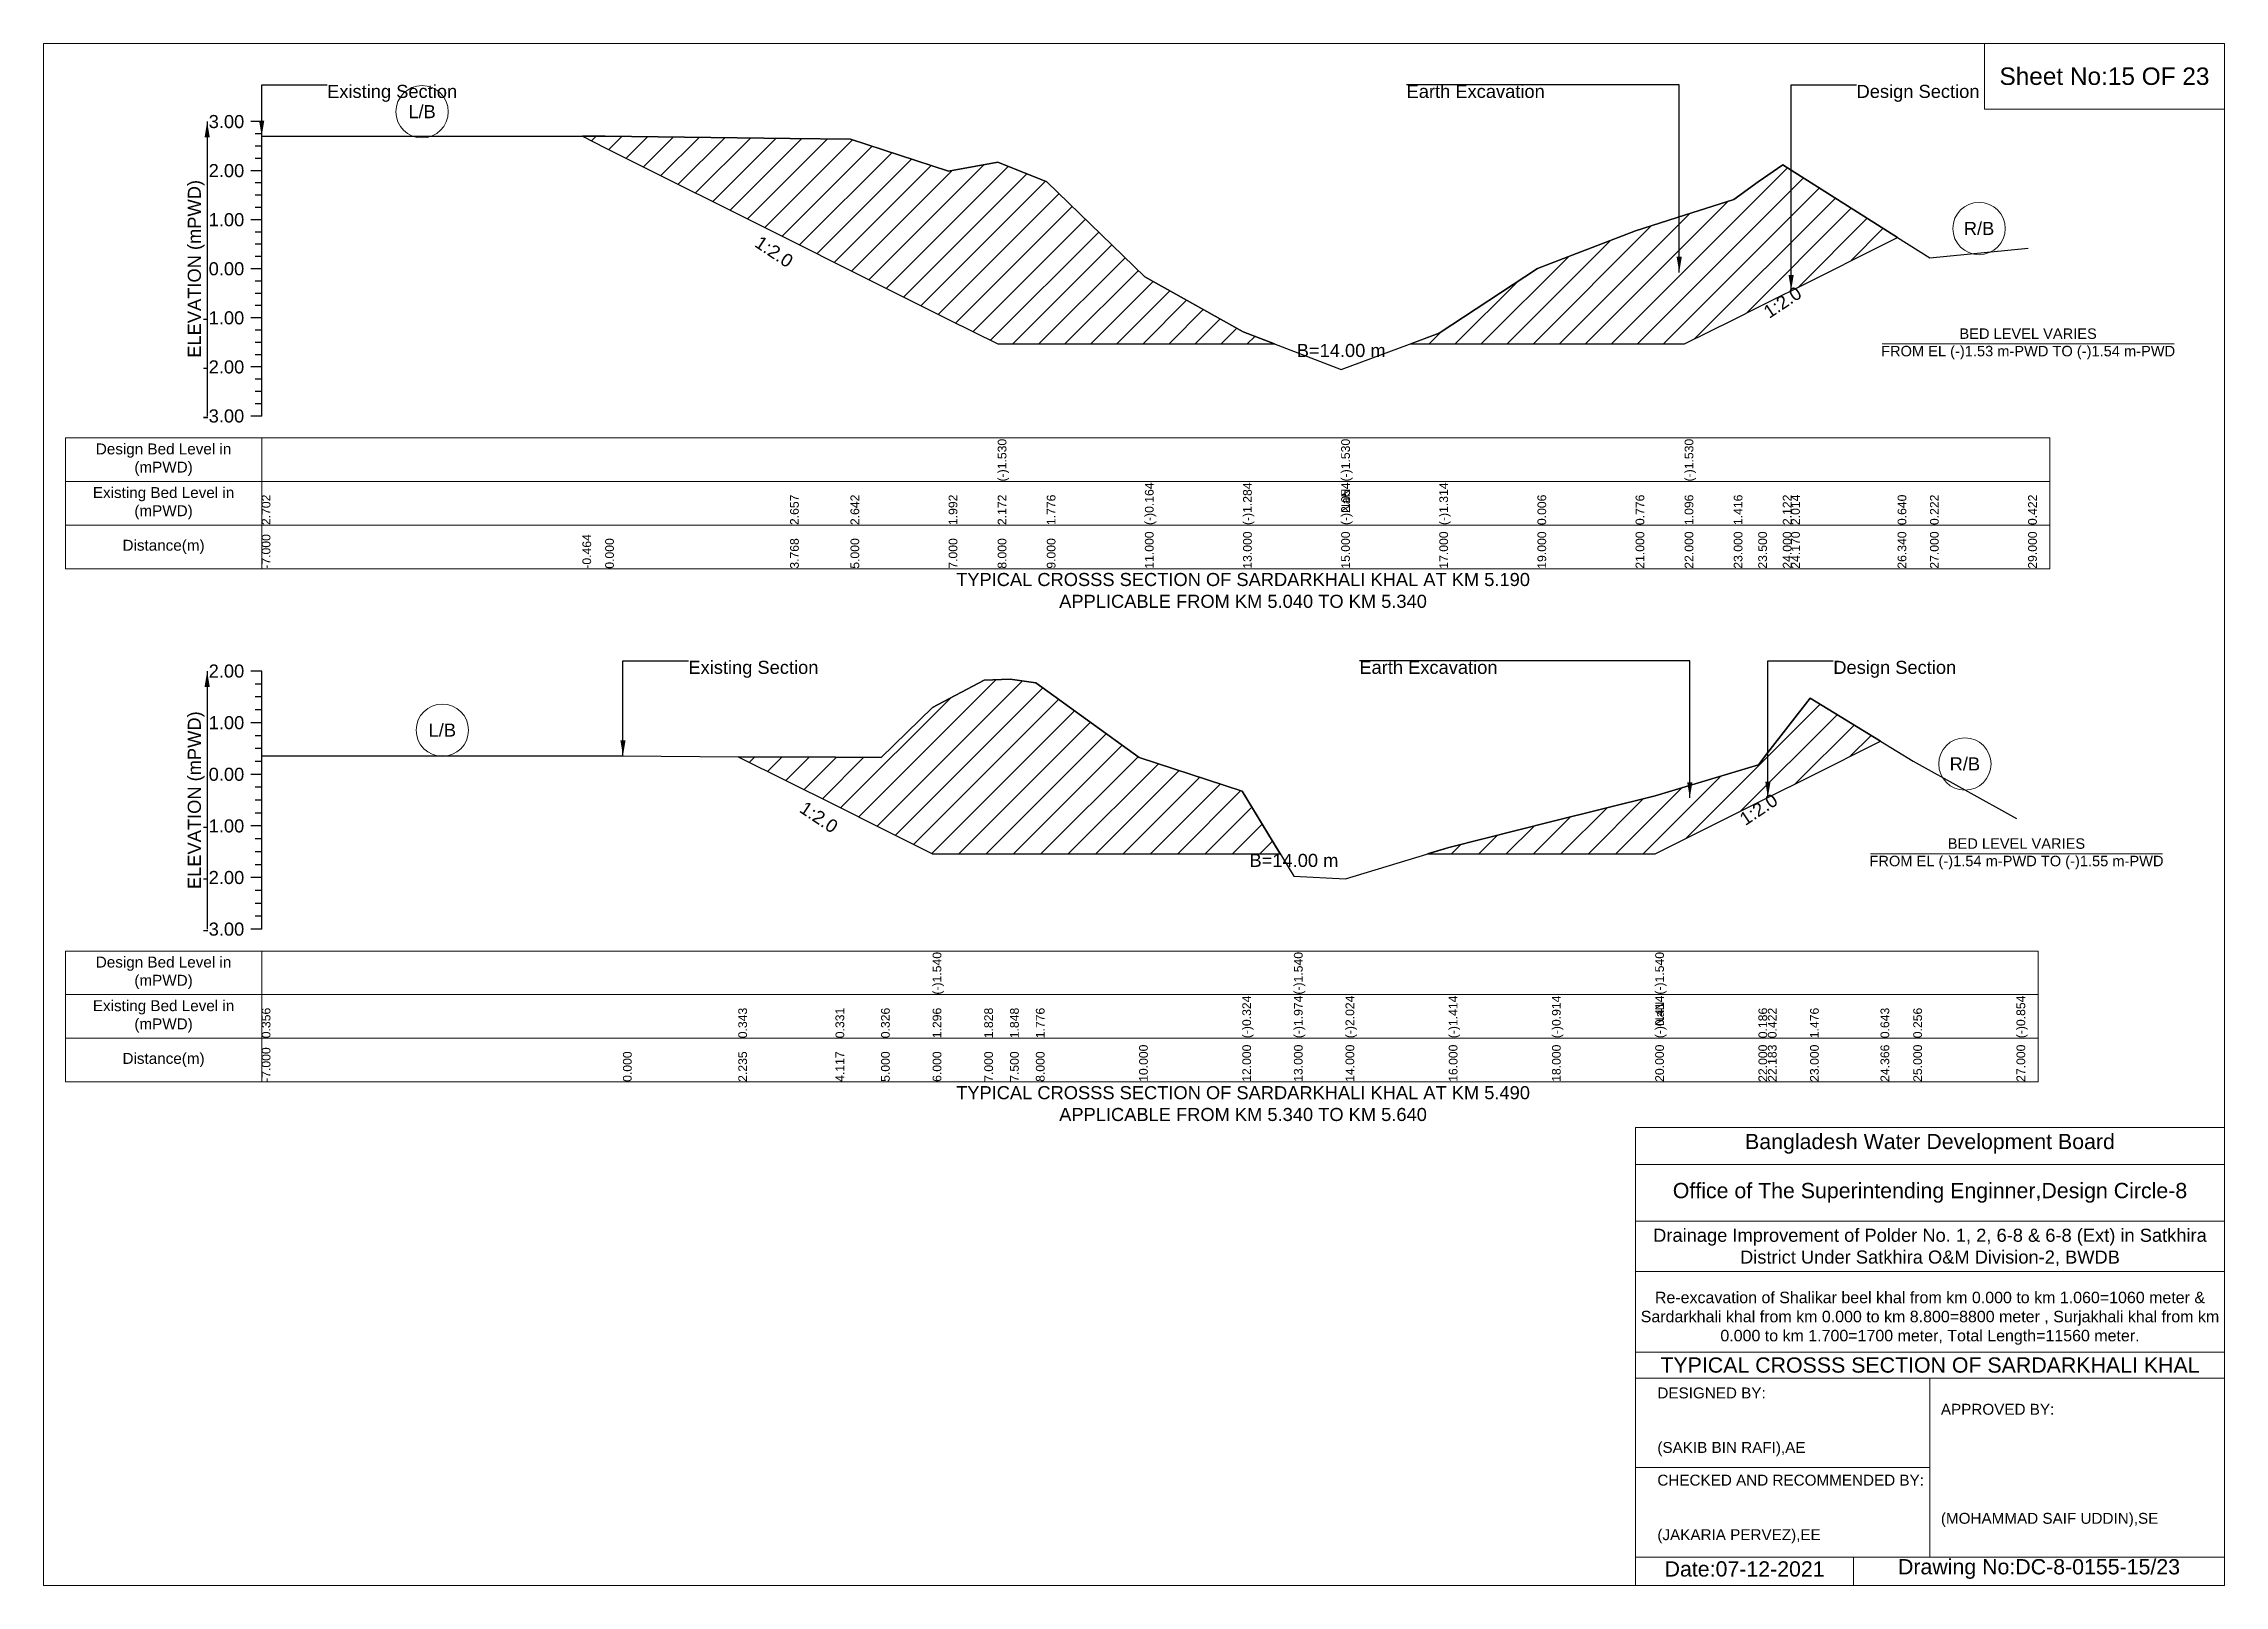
# Model space of a CAD drawing. Header units: inches. Extents: x 93000 to 506000, y -4242 to 0.
# Drawn here: x 240000 to 246000, y -4242 to 0 of the extents above; entities that cross this region are included whole.
import ezdxf

# ---------------------------------------------------------------- set-up
doc = ezdxf.new("R2010")
doc.units = ezdxf.units.IN
doc.header["$LTSCALE"] = 7
doc.header["$MEASUREMENT"] = 0
for name, color, linetype, lineweight in [('Cross section Data Border', 7, 'Continuous', 9), ('Cross Section Labels', 7, 'Continuous', 9), ('Existing_Bed_Level for Xsection', 7, 'Continuous', 25)]:
    doc.layers.add(name, color=color, linetype=linetype, lineweight=lineweight)
doc.styles.get("Standard").update_dxf_attribs({"font": 'arial.ttf'})
doc.dimstyles.get("Standard").update_dxf_attribs({"dimtxt": 0.18, "dimasz": 0.18, "dimexe": 0.18, "dimexo": 0.0625, "dimgap": 0.09, "dimtad": 0, "dimtih": 1, "dimtoh": 1, "dimdec": 4, "dimzin": 0, "dimdsep": 46, "dimtxsty": 'Standard', "dimcen": 0.09, "dimadec": 0, "dimazin": 0, "dimtfac": 1, "dimtdec": 4, "dimtofl": 0, "dimtmove": 0, "dimatfit": 3, "dimfxl": 1, "dimtolj": 1, "dimtzin": 0, "dimarcsym": 0})

msp = doc.modelspace()

# ---------------------------------------------------------------- texts
at = {"layer": 'Cross section Data Border', "char_height": 30, "width": 480, "attachment_point": 5}
for s, insert in [('Design Bed Level in (mPWD)', (240330, -1144.7)), ('Existing Bed Level in (mPWD)', (240330, -1264.7)), ('Distance(m)', (240330, -1384.7)), ('Design Bed Level in (mPWD)', (240330, -2556.6)), ('Existing Bed Level in (mPWD)', (240330, -2676.6)), ('Distance(m)', (240330, -2796.6))]:
    msp.add_mtext(s, dxfattribs=dict(at, insert=insert))
at = {"layer": 'Cross Section Labels'}
for s, insert, char_height, attachment_point in [('Existing Section', (240780, -113.5), 36, 1), ('Earth Excavation', (243750, -113.5), 36, 1), ('Design Section', (244988, -113.5), 36, 1), ('Sheet No:15 OF 23', (245670, -90), 48, 5), ('L/B', (241041.2, -187.4), 36, 5), ('R/B', (245325, -508.7), 36, 5), ('B=14.00 m', (243570, -826.3), 36, 2), ('BED LEVEL VARIES ^JFROM EL (-)1.53 m-PWD TO (-)1.54 m-PWD', (245460, -826.3), 28.8, 5), ('TYPICAL CROSSS SECTION OF SARDARKHALI KHAL AT KM 5.190^JAPPLICABLE FROM KM 5.040 TO KM 5.340', (243300, -1504.7), 36, 5), ('Existing Section', (241774, -1698.2), 36, 1), ('Earth Excavation', (243620, -1698.2), 36, 1), ('Design Section', (244924, -1698.2), 36, 1), ('L/B', (241097, -1889), 36, 5), ('R/B', (245286, -1982), 36, 5), ('BED LEVEL VARIES ^JFROM EL (-)1.54 m-PWD TO (-)1.55 m-PWD', (245428, -2229.3), 28.8, 5), ('B=14.00 m', (243440, -2229.3), 36, 2), ('TYPICAL CROSSS SECTION OF SARDARKHALI KHAL AT KM 5.490^JAPPLICABLE FROM KM 5.340 TO KM 5.640', (243300, -2916.6), 36, 5), ('Bangladesh Water Development Board', (245190, -3027), 42, 5), ('Office of The Superintending Enginner,Design Circle-8', (245190, -3162), 42, 5)]:
    msp.add_mtext(s, dxfattribs=dict(at, insert=insert, char_height=char_height, attachment_point=attachment_point))
at = {"layer": 'Cross Section Labels', "char_height": 36, "attachment_point": 2}
for insert, rotation in [((242019.9, -557.5), 326.30993), ((244774.2, -696.7), 33.69007), ((242143.2, -2113.4), 326.30993), ((244708.5, -2092), 33.69007)]:
    msp.add_mtext('1:2.0', dxfattribs=dict(at, insert=insert, rotation=rotation))
at = {"layer": 'Cross Section Labels'}
for s, insert, char_height, width, attachment_point in [('Drainage Improvement of Polder No. 1, 2, 6-8 & 6-8 (Ext) in Satkhira District Under Satkhira O&M Division-2, BWDB', (245190, -3312), 36, 1680, 5), ('Re-excavation of Shalikar beel khal from km 0.000 to km 1.060=1060 meter & Sardarkhali khal from km 0.000 to km 8.800=8800 meter , Surjakhali khal from km 0.000 to km 1.700=1700 meter, Total Length=11560 meter.', (245190, -3507), 31.4683, 1620, 5), ('TYPICAL CROSSS SECTION OF SARDARKHALI KHAL', (245190, -3636), 42, 1680, 5), ('DESIGNED BY:^J^J^J(SAKIB BIN RAFI),AE', (244440, -3792), 30, 840, 4), ('APPROVED BY:^J^J^J^J^J^J(MOHAMMAD SAIF UDDIN),SE', (245220, -3912), 30, 840, 4), ('CHECKED AND RECOMMENDED BY:^J^J^J(JAKARIA PERVEZ),EE', (244440, -4032), 30, 840, 4), ('Date:07-12-2021', (244680, -4197), 42, 840, 5), ('Drawing No:DC-8-0155-15/23', (245490, -4197), 42, 1320, 5)]:
    msp.add_mtext(s, dxfattribs=dict(at, insert=insert, char_height=char_height, width=width, attachment_point=attachment_point))
at = {"layer": 'Existing_Bed_Level for Xsection', "char_height": 36, "attachment_point": 6}
for s, insert in [('3.00', (240552, -214.7)), ('2.00', (240552, -349.7)), ('1.00', (240552, -484.7)), ('0.00', (240552, -619.7)), ('-1.00', (240552, -754.7)), ('-2.00', (240552, -889.7)), ('-3.00', (240552, -1024.7)), ('2.00', (240552, -1726.6)), ('1.00', (240552, -1868.6)), ('0.00', (240552, -2010.6)), ('-1.00', (240552, -2152.6)), ('-2.00', (240552, -2294.6)), ('-3.00', (240552, -2436.6))]:
    msp.add_mtext(s, dxfattribs=dict(at, insert=insert))
at = {"layer": 'Existing_Bed_Level for Xsection', "rotation": 90}
for s, insert, char_height, attachment_point in [('ELEVATION (mPWD)', (240420, -619.7), 36, 5), ('(-)1.530', (242625, -1204.7), 24, 1), ('(-)1.530', (243570, -1204.7), 24, 1), ('(-)1.530', (244515, -1204.7), 24, 1), ('2.702', (240600, -1324.7), 24, 1), ('2.702', (240600, -1324.7), 24, 1), ('2.702', (240600, -1324.7), 24, 1), ('2.657', (242053.7, -1324.7), 24, 1), ('2.642', (242220, -1324.7), 24, 1), ('1.992', (242490, -1324.7), 24, 1), ('2.172', (242625, -1324.7), 24, 1), ('2.172', (242625, -1324.7), 24, 1), ('2.172', (242625, -1324.7), 24, 1), ('1.776', (242760, -1324.7), 24, 1), ('1.776', (242760, -1324.7), 24, 1), ('(-)0.164', (243030, -1324.7), 24, 1), ('(-)1.284', (243300, -1324.7), 24, 1), ('(-)2.054', (243570, -1324.7), 24, 1), ('(-)2.054', (243570, -1324.7), 24, 1), ('(-)NaN', (243570, -1324.7), 24, 1), ('(-)1.314', (243840, -1324.7), 24, 1), ('0.006', (244110, -1324.7), 24, 1), ('0.776', (244380, -1324.7), 24, 1), ('1.096', (244515, -1324.7), 24, 1), ('1.096', (244515, -1324.7), 24, 1), ('1.096', (244515, -1324.7), 24, 1), ('1.416', (244650, -1324.7), 24, 1), ('2.122', (244785, -1324.7), 24, 1), ('2.014', (244808, -1324.7), 24, 1), ('0.640', (245100.9, -1324.7), 24, 1), ('0.222', (245190, -1324.7), 24, 1), ('0.422', (245460, -1324.7), 24, 1), ('-7.000', (240600, -1444.7), 24, 1), ('-0.464', (241482.4, -1444.7), 24, 1), ('0.000', (241545, -1444.7), 24, 1), ('3.768', (242053.7, -1444.7), 24, 1), ('5.000', (242220, -1444.7), 24, 1), ('7.000', (242490, -1444.7), 24, 1), ('8.000', (242625, -1444.7), 24, 1), ('8.000', (242625, -1444.7), 24, 1), ('8.000', (242625, -1444.7), 24, 1), ('9.000', (242760, -1444.7), 24, 1), ('11.000', (243030, -1444.7), 24, 1), ('13.000', (243300, -1444.7), 24, 1), ('15.000', (243570, -1444.7), 24, 1), ('15.000', (243570, -1444.7), 24, 1), ('15.000', (243570, -1444.7), 24, 1), ('17.000', (243840, -1444.7), 24, 1), ('19.000', (244110, -1444.7), 24, 1), ('21.000', (244380, -1444.7), 24, 1), ('22.000', (244515, -1444.7), 24, 1), ('22.000', (244515, -1444.7), 24, 1), ('22.000', (244515, -1444.7), 24, 1), ('23.000', (244650, -1444.7), 24, 1), ('23.500', (244717.5, -1444.7), 24, 1), ('24.000', (244785, -1444.7), 24, 1), ('24.170', (244808, -1444.7), 24, 1), ('26.340', (245100.9, -1444.7), 24, 1), ('27.000', (245190, -1444.7), 24, 1), ('29.000', (245460, -1444.7), 24, 1), ('ELEVATION (mPWD)', (240420, -2081.6), 36, 5), ('(-)1.540', (242446, -2616.6), 24, 1), ('(-)1.540', (243440, -2616.6), 24, 1), ('(-)1.540', (244434, -2616.6), 24, 1), ('(-)0.324', (243298, -2736.6), 24, 1), ('(-)1.974', (243440, -2736.6), 24, 1), ('(-)1.974', (243440, -2736.6), 24, 1), ('(-)1.974', (243440, -2736.6), 24, 1), ('(-)2.024', (243582, -2736.6), 24, 1), ('(-)1.414', (243866, -2736.6), 24, 1), ('(-)0.914', (244150, -2736.6), 24, 1), ('(-)0.414', (244434, -2736.6), 24, 1), ('(-)0.414', (244434, -2736.6), 24, 1), ('(-)NaN', (244434, -2736.6), 24, 1), ('(-)0.854', (245428, -2736.6), 24, 1), ('0.356', (240600, -2736.6), 24, 1), ('0.356', (240600, -2736.6), 24, 1), ('0.343', (241911.3, -2736.6), 24, 1), ('0.331', (242178.7, -2736.6), 24, 1), ('0.326', (242304, -2736.6), 24, 1), ('0.326', (242304, -2736.6), 24, 1), ('1.296', (242446, -2736.6), 24, 1), ('1.296', (242446, -2736.6), 24, 1), ('1.296', (242446, -2736.6), 24, 1), ('1.828', (242588, -2736.6), 24, 1), ('1.848', (242659, -2736.6), 24, 1), ('1.776', (242730, -2736.6), 24, 1), ('0.186', (244718, -2736.6), 24, 1), ('0.422', (244744, -2736.6), 24, 1), ('1.476', (244860, -2736.6), 24, 1), ('0.643', (245053.9, -2736.6), 24, 1), ('0.256', (245144, -2736.6), 24, 1), ('10.000', (243014, -2856.6), 24, 1), ('12.000', (243298, -2856.6), 24, 1), ('13.000', (243440, -2856.6), 24, 1), ('13.000', (243440, -2856.6), 24, 1), ('13.000', (243440, -2856.6), 24, 1), ('14.000', (243582, -2856.6), 24, 1), ('16.000', (243866, -2856.6), 24, 1), ('18.000', (244150, -2856.6), 24, 1), ('20.000', (244434, -2856.6), 24, 1), ('20.000', (244434, -2856.6), 24, 1), ('20.000', (244434, -2856.6), 24, 1), ('22.000', (244718, -2856.6), 24, 1), ('22.183', (244744, -2856.6), 24, 1), ('23.000', (244860, -2856.6), 24, 1), ('24.366', (245053.9, -2856.6), 24, 1), ('25.000', (245144, -2856.6), 24, 1), ('27.000', (245428, -2856.6), 24, 1), ('-7.000', (240600, -2856.6), 24, 1), ('0.000', (241594, -2856.6), 24, 1), ('2.235', (241911.3, -2856.6), 24, 1), ('4.117', (242178.7, -2856.6), 24, 1), ('5.000', (242304, -2856.6), 24, 1), ('6.000', (242446, -2856.6), 24, 1), ('6.000', (242446, -2856.6), 24, 1), ('6.000', (242446, -2856.6), 24, 1), ('7.000', (242588, -2856.6), 24, 1), ('7.500', (242659, -2856.6), 24, 1), ('8.000', (242730, -2856.6), 24, 1)]:
    msp.add_mtext(s, dxfattribs=dict(at, insert=insert, char_height=char_height, attachment_point=attachment_point))

# ---------------------------------------------------------------- hatches: boundary and pattern name
at = {"layer": 'Existing_Bed_Level for Xsection'}
h = msp.add_hatch(dxfattribs=at)
h.set_pattern_fill('ANSI31', color=256, scale=405, style=0)
h.paths.add_polyline_path([(241482.4, -254.9), (241545, -286.3), (242053.7, -540.6), (242220, -623.8), (242490, -758.8), (242625, -826.3), (242760, -826.3), (243030, -826.3), (243300, -826.3), (243386.3, -826.3), (243300, -793.1), (243030, -641.9), (242760, -379.9), (242625, -326.5), (242490, -350.8), (242220, -263), (242053.7, -261), (241545, -254.9)])
h = msp.add_hatch(dxfattribs=at)
h.set_pattern_fill('ANSI31', color=256, scale=405, style=0)
h.paths.add_polyline_path([(243761.2, -826.3), (243840, -826.3), (244110, -826.3), (244380, -826.3), (244515, -826.3), (244650, -758.8), (244717.5, -725), (244785, -691.3), (244808, -679.8), (245100.9, -533.3), (244808, -347.8), (244785, -333.2), (244717.5, -379.9), (244650, -428.6), (244515, -471.8), (244380, -515), (244110, -618.9), (243840, -797.1)])
h = msp.add_hatch(dxfattribs=at)
h.set_pattern_fill('ANSI31', color=256, scale=426, style=0)
h.paths.add_polyline_path([(241911.3, -1961.9), (242178.7, -2095.6), (242304, -2158.3), (242446, -2229.3), (242588, -2229.3), (242659, -2229.3), (242730, -2229.3), (243014, -2229.3), (243298, -2229.3), (243402.6, -2229.3), (243298, -2056.6), (243014, -1964.3), (242730, -1758.4), (242659, -1748.2), (242588, -1751), (242446, -1826.6), (242304, -1964.3), (242178.7, -1963.5)])
h = msp.add_hatch(dxfattribs=at)
h.set_pattern_fill('ANSI31', color=256, scale=426, style=0)
h.paths.add_polyline_path([(243807.3, -2229.3), (243866, -2229.3), (244150, -2229.3), (244434, -2229.3), (244718, -2087.3), (244744, -2074.3), (244860, -2016.3), (245053.9, -1919.3), (244860, -1801), (244744, -1950.7), (244718, -1984.2), (244434, -2069.4), (244150, -2140.4), (243866, -2211.4)])

# ---------------------------------------------------------------- linework, layer by layer
at = {"layer": 'Cross section Data Border'}
for points in [[(240060, -1084.7), (245520, -1084.7), (245520, -1444.7), (240060, -1444.7)], [(240060, -2496.6), (245488, -2496.6), (245488, -2856.6), (240060, -2856.6)]]:
    msp.add_lwpolyline(points, close=True, dxfattribs=at)
for points in [[(240600, -1084.7), (240600, -1444.7)], [(240060, -1204.7), (245520, -1204.7)], [(240060, -1324.7), (245520, -1324.7)], [(240600, -2496.6), (240600, -2856.6)], [(240060, -2616.6), (245488, -2616.6)], [(240060, -2736.6), (245488, -2736.6)]]:
    msp.add_lwpolyline(points, dxfattribs=at)
at = {"layer": 'Cross Section Labels'}
for points in [[(240000, 0), (246000, 0), (246000, -4242), (240000, -4242)], [(245340, 0), (246000, 0), (246000, -180), (245340, -180)]]:
    msp.add_lwpolyline(points, close=True, dxfattribs=at)
for points in [[(245058.1, -826.3), (245861.9, -826.3)], [(245026.1, -2229.3), (245829.9, -2229.3)], [(244380, -4242), (244380, -2982), (246000, -2982)], [(244380, -3084), (246000, -3084)], [(244380, -3240), (246000, -3240)], [(244380, -3378), (246000, -3378)], [(244380, -3600), (246000, -3600)], [(244380, -3672), (246000, -3672)], [(245190, -3672), (245190, -4164)], [(244380, -3918), (245190, -3918)], [(244380, -4164), (246000, -4164)], [(244980, -4164), (244980, -4242)]]:
    msp.add_lwpolyline(points, dxfattribs=at)
for centre in [(241041.2, -187.4), (245325, -508.7), (241097, -1889), (245286, -1982)]:
    msp.add_circle(centre, 72, dxfattribs=at)
at = {"layer": 'Existing_Bed_Level for Xsection'}
for points in [[(240600, -214.7), (240570, -214.7)], [(240600, -1024.7), (240600, -889.7), (240600, -754.7), (240600, -619.7), (240600, -484.7), (240600, -349.7), (240600, -214.7)], [(240600, -248.5), (240582, -248.5)], [(240600, -282.2), (240582, -282.2)], [(240600, -254.9), (241482.4, -254.9), (241545, -254.9), (242053.7, -261), (242220, -263), (242490, -350.8), (242625, -326.5), (242625, -326.5), (242760, -379.9), (243030, -641.9), (243300, -793.1), (243570, -897), (243570, -897), (243840, -797.1), (244110, -618.9), (244380, -515), (244515, -471.8), (244515, -471.8), (244650, -428.6), (244717.5, -379.9), (244785, -333.2), (244808, -347.8), (245100.9, -533.3), (245190, -589.7), (245460, -562.7)], [(240600, -349.7), (240570, -349.7)], [(240600, -316), (240582, -316)], [(240600, -383.5), (240582, -383.5)], [(240600, -417.2), (240582, -417.2)], [(240600, -451), (240582, -451)], [(240600, -484.7), (240570, -484.7)], [(240600, -518.5), (240582, -518.5)], [(240600, -552.2), (240582, -552.2)], [(240600, -586), (240582, -586)], [(240600, -619.7), (240570, -619.7)], [(240600, -653.5), (240582, -653.5)], [(240600, -687.2), (240582, -687.2)], [(240600, -754.7), (240570, -754.7)], [(240600, -721), (240582, -721)], [(240600, -788.5), (240582, -788.5)], [(240600, -822.2), (240582, -822.2)], [(240600, -889.7), (240570, -889.7)], [(240600, -856), (240582, -856)], [(240600, -923.5), (240582, -923.5)], [(240600, -957.2), (240582, -957.2)], [(240600, -991), (240582, -991)], [(240600, -1024.7), (240570, -1024.7)], [(240600, -1726.6), (240570, -1726.6)], [(240600, -2436.6), (240600, -2294.6), (240600, -2152.6), (240600, -2010.6), (240600, -1868.6), (240600, -1726.6)], [(240600, -1762.1), (240582, -1762.1)], [(240600, -1797.6), (240582, -1797.6)], [(240600, -1960), (241594, -1960), (241911.3, -1961.9), (242178.7, -1963.5), (242304, -1964.3), (242446, -1826.6), (242446, -1826.6), (242588, -1751), (242659, -1748.2), (242730, -1758.4), (243014, -1964.3), (243298, -2056.6), (243440, -2290.9), (243440, -2290.9), (243582, -2298), (243866, -2211.4), (244150, -2140.4), (244434, -2069.4), (244434, -2069.4), (244718, -1984.2), (244744, -1950.7), (244860, -1801), (245053.9, -1919.3), (245144, -1974.2), (245428, -2131.9)], [(240600, -1833.1), (240582, -1833.1)], [(240600, -1868.6), (240570, -1868.6)], [(240600, -1904.1), (240582, -1904.1)], [(240600, -1939.6), (240582, -1939.6)], [(240600, -1975.1), (240582, -1975.1)], [(240600, -2010.6), (240570, -2010.6)], [(240600, -2046.1), (240582, -2046.1)], [(240600, -2081.6), (240582, -2081.6)], [(240600, -2152.6), (240570, -2152.6)], [(240600, -2117.1), (240582, -2117.1)], [(240600, -2188.1), (240582, -2188.1)], [(240600, -2223.6), (240582, -2223.6)], [(240600, -2259.1), (240582, -2259.1)], [(240600, -2294.6), (240570, -2294.6)], [(240600, -2330.1), (240582, -2330.1)], [(240600, -2365.6), (240582, -2365.6)], [(240600, -2436.6), (240570, -2436.6)], [(240600, -2401.1), (240582, -2401.1)]]:
    msp.add_lwpolyline(points, dxfattribs=at)
for points in [[(241482.4, -254.9), (241482.4, -254.9), (241545, -286.3), (242053.7, -540.6), (242220, -623.8), (242490, -758.8), (242625, -826.3), (242625, -826.3), (242760, -826.3), (243030, -826.3), (243300, -826.3), (243386.3, -826.3), (243300, -793.1), (243030, -641.9), (242760, -379.9), (242625, -326.5), (242625, -326.5), (242490, -350.8), (242220, -263), (242053.7, -261), (241545, -254.9), (241482.4, -254.9)], [(243761.2, -826.3), (243840, -826.3), (244110, -826.3), (244380, -826.3), (244515, -826.3), (244515, -826.3), (244650, -758.8), (244717.5, -725), (244785, -691.3), (244808, -679.8), (245100.9, -533.3), (245100.9, -533.3), (245100.9, -533.3), (244808, -347.8), (244785, -333.2), (244717.5, -379.9), (244650, -428.6), (244515, -471.8), (244515, -471.8), (244380, -515), (244110, -618.9), (243840, -797.1)], [(241911.3, -1961.9), (242178.7, -2095.6), (242304, -2158.3), (242446, -2229.3), (242446, -2229.3), (242588, -2229.3), (242659, -2229.3), (242730, -2229.3), (243014, -2229.3), (243298, -2229.3), (243402.6, -2229.3), (243298, -2056.6), (243014, -1964.3), (242730, -1758.4), (242659, -1748.2), (242588, -1751), (242446, -1826.6), (242446, -1826.6), (242304, -1964.3), (242178.7, -1963.5)], [(243807.3, -2229.3), (243866, -2229.3), (244150, -2229.3), (244434, -2229.3), (244434, -2229.3), (244718, -2087.3), (244744, -2074.3), (244860, -2016.3), (245053.9, -1919.3), (244860, -1801), (244744, -1950.7), (244718, -1984.2), (244434, -2069.4), (244434, -2069.4), (244150, -2140.4), (243866, -2211.4)]]:
    msp.add_lwpolyline(points, close=True, dxfattribs=at)

msp.set_redraw_order([(e.dxf.handle, doc.entitydb.next_handle()) for e in msp.query("TEXT MTEXT ATTDEF DIMENSION ARC_DIMENSION")])  # texts and dimensions are drawn at this point

# ---------------------------------------------------------------- leaders
at = {"layer": 'Cross Section Labels', "annotation_type": 0, "has_hookline": 1}
for points, hookline_direction, text_width in [([(240600, -254.9), (240600, -113.5), (240779.9, -113.5)], 0, 350.4), ([(244500.1, -629.5), (244500.1, -113.5), (243750.1, -113.5)], 1, 372.7), ([(244808, -679.8), (244808, -113.5), (244987.9, -113.5)], 0, 330.9), ([(241594, -1960), (241594, -1698.2), (241773.9, -1698.2)], 0, 350.4), ([(244529.2, -2075.5), (244529.2, -1698.2), (243620.1, -1698.2)], 1, 372.7), ([(244744, -2074.3), (244744, -1698.2), (244923.9, -1698.2)], 0, 330.9)]:
    msp.add_leader(points, dimstyle='Standard', override={"dimasz": 43.2}, dxfattribs=dict(at, hookline_direction=hookline_direction, text_width=text_width))
at = {"layer": 'Existing_Bed_Level for Xsection'}
for points in [[(240450, -214.7), (240450, -1024.7)], [(240450, -1726.6), (240450, -2436.6)]]:
    msp.add_leader(points, dimstyle='Standard', override={"dimasz": 43.2}, dxfattribs=at)

doc.saveas('drawing.dxf')
